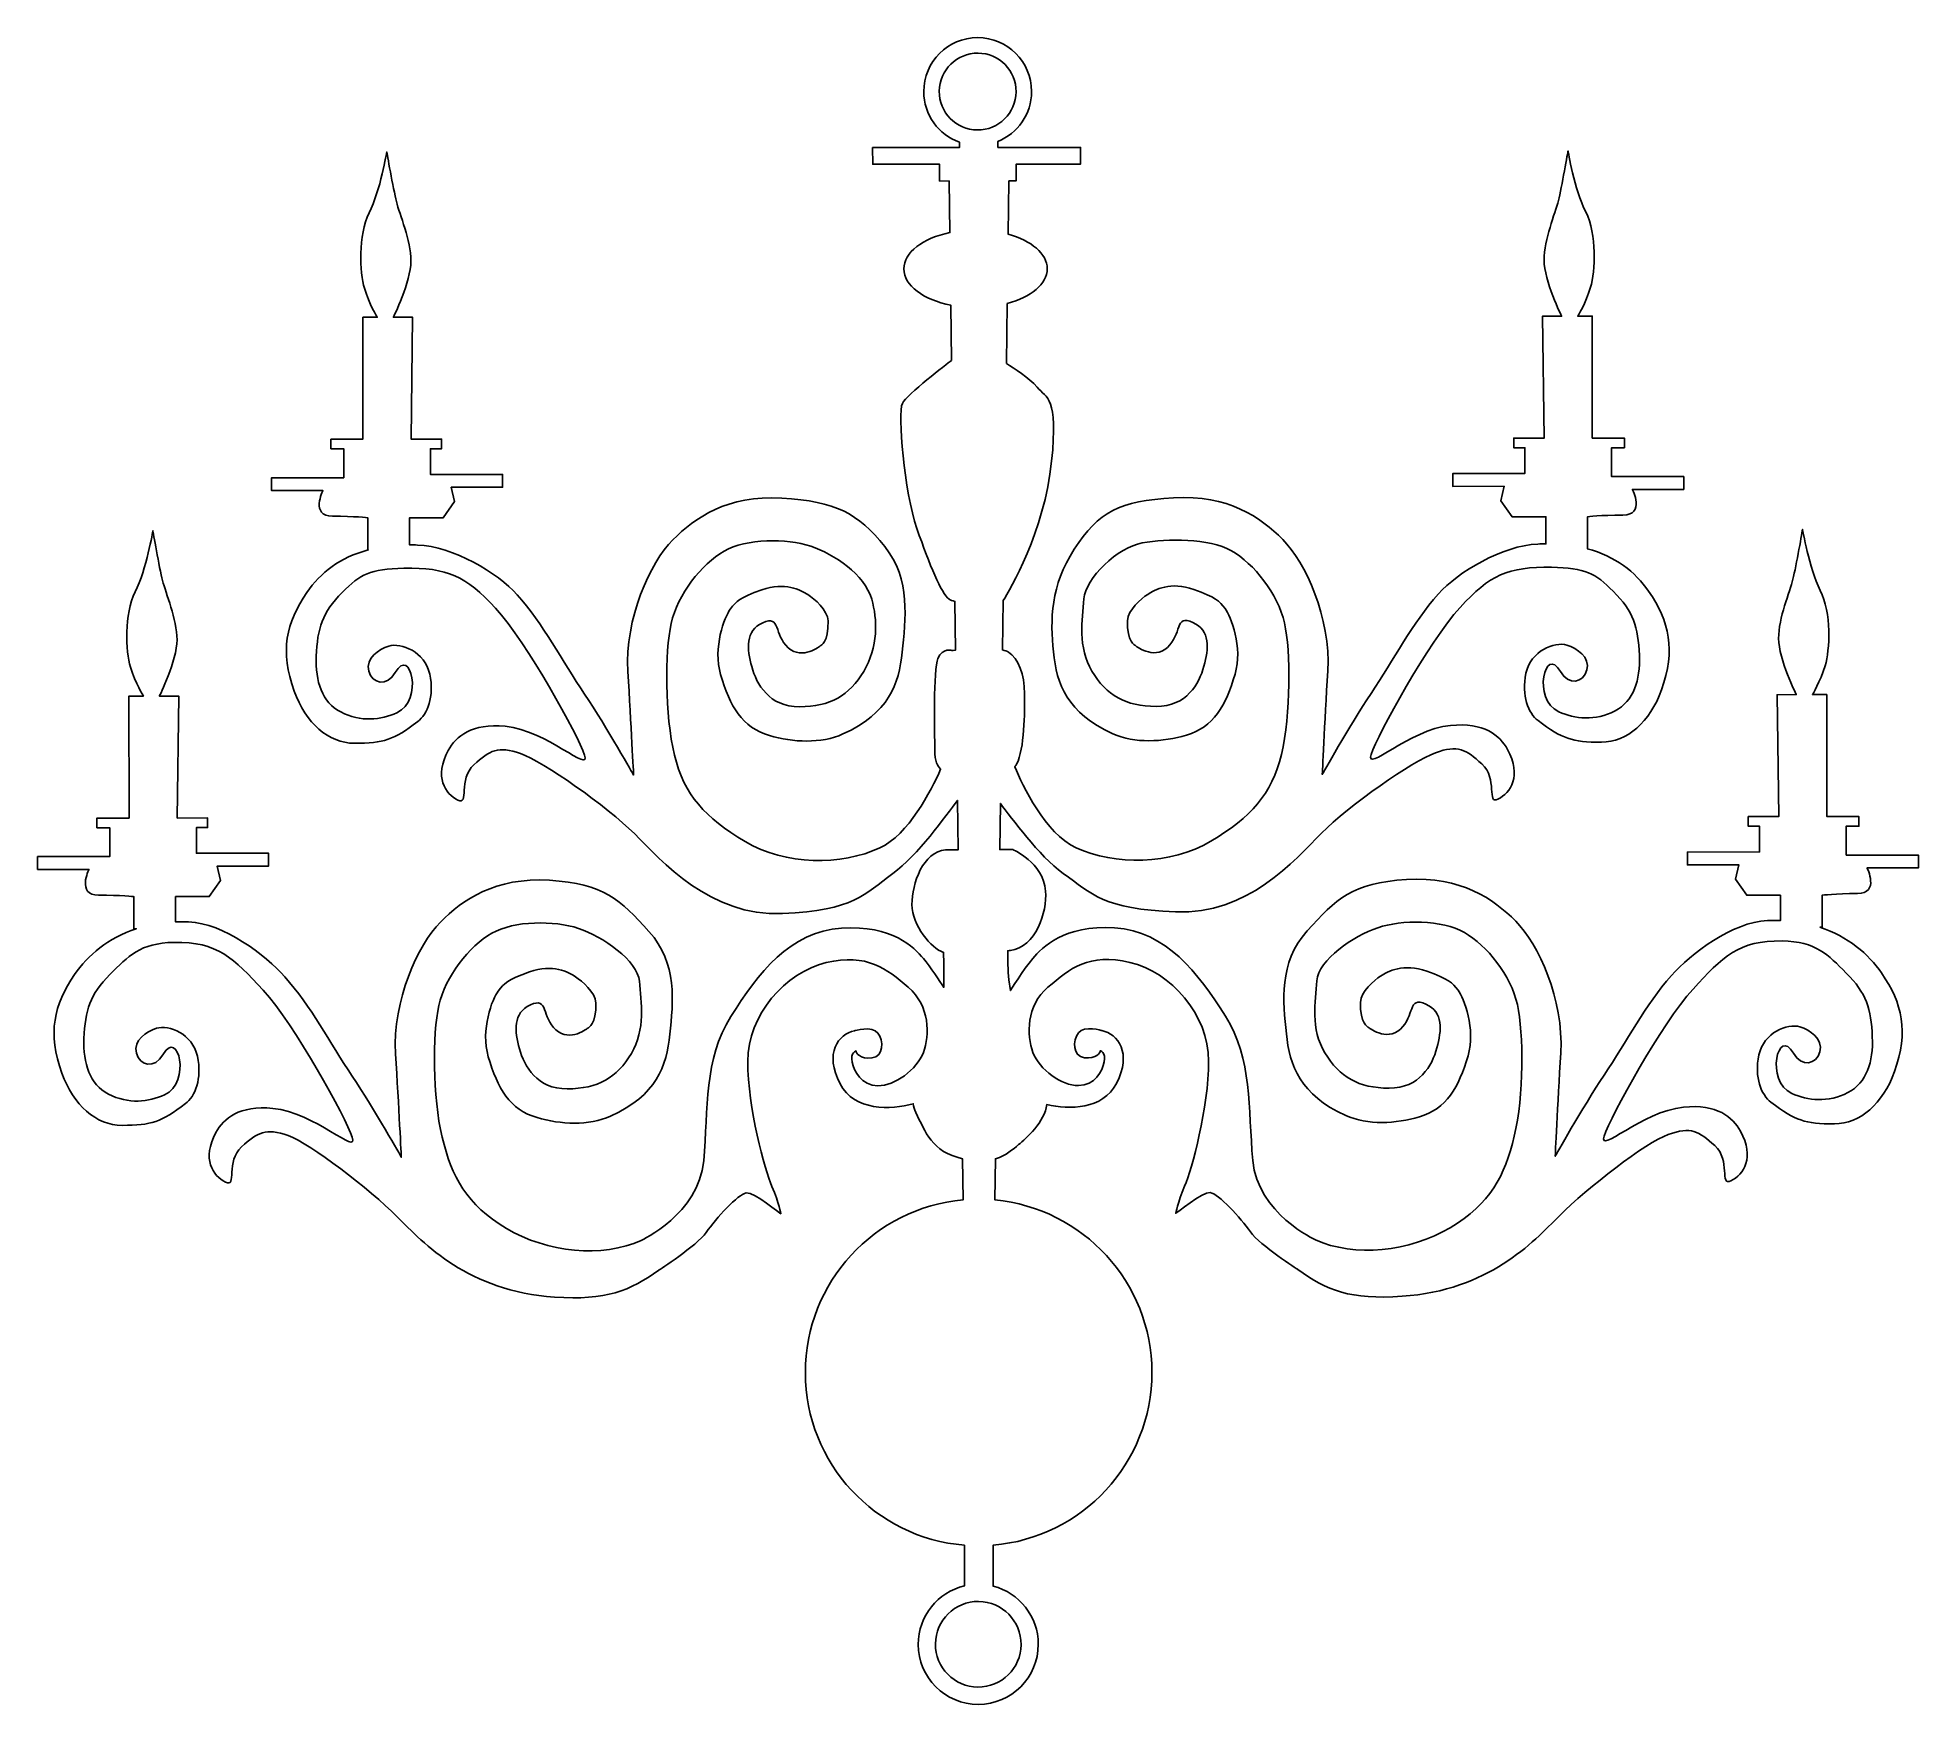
# Model space of a CAD drawing. Header units: centimetres. Extents: x -9.7 to 9.7, y -8.6 to 8.6.
import ezdxf

# ---------------------------------------------------------------- set-up
doc = ezdxf.new("R2010")
doc.units = ezdxf.units.CM
doc.header["$MEASUREMENT"] = 0
doc.layers.add('Camada 1', color=7, linetype='Continuous')

msp = doc.modelspace()

# ---------------------------------------------------------------- linework, layer by layer
at = {"layer": 'Camada 1'}
for points, knots in [([(8.69273, -0.58138), (8.69273, -0.58138), (8.7167, -0.58138), (8.7167, -0.58138), (8.7167, -0.58138), (8.7167, -0.58138), (8.71638, -0.25004), (8.71638, -0.25004), (8.71638, -0.25004), (8.71638, -0.25004), (8.84888, -0.23334), (9.08076, -0.23316), (9.08076, -0.23316), (9.31269, -0.23295), (9.17998, 0.03195), (9.17998, 0.03195), (9.17998, 0.03195), (9.17998, 0.03195), (9.71007, 0.03243), (9.71007, 0.03243), (9.71007, 0.03243), (9.71007, 0.03243), (9.70996, 0.16499), (9.70996, 0.16499), (9.70996, 0.16499), (9.70996, 0.16499), (8.96447, 0.16438), (8.96447, 0.16438), (8.96447, 0.16438), (8.96447, 0.16438), (8.96421, 0.46259), (8.96421, 0.46259), (8.96421, 0.46259), (8.96421, 0.46259), (9.09677, 0.46267), (9.09677, 0.46267), (9.09677, 0.46267), (9.09677, 0.46267), (9.09669, 0.56207), (9.09669, 0.56207), (9.09669, 0.56207), (9.09669, 0.56207), (8.76535, 0.56178), (8.76535, 0.56178), (8.76535, 0.56178), (8.76535, 0.56178), (8.76421, 1.82083), (8.76421, 1.82083), (8.76421, 1.82083), (8.76421, 1.82083), (8.61512, 1.82067), (8.61512, 1.82067), (8.61512, 1.82067), (8.61512, 1.82067), (8.69788, 1.95333), (8.74741, 2.11901), (8.74741, 2.11901), (8.79697, 2.28469), (8.81324, 2.66575), (8.69706, 2.8976), (8.69706, 2.8976), (8.58085, 3.12945), (8.51429, 3.52699), (8.51429, 3.52699), (8.51429, 3.52699), (8.51429, 3.52699), (8.44838, 3.14586), (8.41536, 3.0133), (8.41536, 3.0133), (8.38237, 2.88069), (8.26656, 2.61555), (8.26677, 2.40021), (8.26677, 2.40021), (8.26696, 2.18487), (8.44949, 1.82051), (8.44949, 1.82051), (8.44949, 1.82051), (8.44949, 1.82051), (8.25068, 1.82038), (8.25068, 1.82038), (8.25068, 1.82038), (8.25068, 1.82038), (8.26835, 0.56133), (8.26835, 0.56133), (8.26835, 0.56133), (8.26835, 0.56133), (7.9536, 0.56109), (7.9536, 0.56109), (7.9536, 0.56109), (7.9536, 0.56109), (7.95371, 0.46169), (7.95371, 0.46169), (7.95371, 0.46169), (7.95371, 0.46169), (8.06965, 0.46177), (8.06965, 0.46177), (8.06965, 0.46177), (8.06965, 0.46177), (8.06991, 0.19671), (8.06991, 0.19671), (8.06991, 0.19671), (8.06991, 0.19671), (7.32439, 0.19605), (7.32439, 0.19605), (7.32439, 0.19605), (7.32439, 0.19605), (7.3245, 0.06349), (7.3245, 0.06349), (7.3245, 0.06349), (7.3245, 0.06349), (7.85459, 0.06397), (7.85459, 0.06397), (7.85459, 0.06397), (7.85459, 0.06397), (7.8216, -0.08518), (7.8216, -0.08518), (7.8216, -0.08518), (7.8216, -0.08518), (7.9377, -0.25076), (7.9377, -0.25076), (7.9377, -0.25076), (7.9377, -0.25076), (8.28557, -0.25039), (8.28557, -0.25039), (8.28557, -0.25039), (8.28557, -0.25039), (8.28589, -0.51177), (8.28589, -0.51177), (8.28589, -0.51177), (8.24268, -0.51021), (8.19882, -0.50973), (8.15328, -0.51151), (8.15328, -0.51151), (7.78905, -0.52582), (7.35837, -0.85597), (7.15977, -1.07978), (7.15977, -1.07978), (6.89135, -1.3823), (6.69654, -1.75944), (6.46487, -2.10755), (6.46487, -2.10755), (6.23328, -2.45564), (5.96031, -2.94459), (5.96031, -2.94459), (5.96031, -2.94459), (5.96031, -2.94459), (5.98473, -2.4227), (6.01738, -1.87599), (6.01738, -1.87599), (6.05003, -1.32925), (5.78447, -0.74971), (5.55237, -0.51794), (5.55237, -0.51794), (5.3202, -0.28619), (4.98868, -0.05458), (4.42543, -0.08818), (4.42543, -0.08818), (3.86218, -0.12178), (3.69669, -0.2876), (3.39877, -0.6192), (3.39877, -0.6192), (3.10085, -0.95083), (3.15086, -1.34839), (3.18435, -1.67962), (3.18435, -1.67962), (3.21774, -2.0109), (3.325, -2.31131), (3.79802, -2.52398), (3.79802, -2.52398), (4.02302, -2.62518), (4.31502, -2.61018), (4.55759, -2.53864), (4.55759, -2.53864), (4.83911, -2.45553), (4.96359, -2.23612), (5.05993, -1.90843), (5.05993, -1.90843), (5.14126, -1.63199), (5.01865, -1.31042), (4.95656, -1.23083), (4.95656, -1.23083), (4.89441, -1.15124), (4.86531, -1.11693), (4.63329, -1.03438), (4.63329, -1.03438), (4.39453, -0.94934), (4.23075, -1.03573), (4.15757, -1.0846), (4.15757, -1.0846), (4.08968, -1.12998), (3.95384, -1.24335), (3.94942, -1.35662), (3.94942, -1.35662), (3.94072, -1.57752), (4.02917, -1.61266), (4.02917, -1.61266), (4.02917, -1.61266), (4.02917, -1.61266), (4.213, -1.76532), (4.36196, -1.63266), (4.36196, -1.63266), (4.51092, -1.50005), (4.43549, -1.28849), (4.62453, -1.37419), (4.62453, -1.37419), (4.80685, -1.45679), (4.78775, -1.64486), (4.73822, -1.82718), (4.73822, -1.82718), (4.68866, -2.00948), (4.55986, -2.24176), (4.24504, -2.24199), (4.24504, -2.24199), (3.93029, -2.24231), (3.73146, -2.1265), (3.5821, -1.87808), (3.5821, -1.87808), (3.43274, -1.62972), (3.48227, -1.34809), (3.49857, -1.13267), (3.49857, -1.13267), (3.51497, -0.91722), (3.87928, -0.66848), (4.12767, -0.58538), (4.12767, -0.58538), (4.37609, -0.50233), (4.79027, -0.50206), (5.02231, -0.63438), (5.02231, -0.63438), (5.25438, -0.76662), (5.50314, -1.08123), (5.56965, -1.37937), (5.56965, -1.37937), (5.63619, -1.67753), (5.63672, -2.32362), (5.53771, -2.73787), (5.53771, -2.73787), (5.4386, -3.15215), (5.2898, -3.43388), (4.87578, -3.6827), (4.87578, -3.6827), (4.46187, -3.93159), (3.88206, -3.99007), (3.48434, -3.80817), (3.48434, -3.80817), (3.48434, -3.80817), (2.88768, -3.53538), (2.83751, -2.98876), (2.83751, -2.98876), (2.78734, -2.44205), (2.83664, -1.94506), (2.55462, -1.49799), (2.55462, -1.49799), (2.27257, -1.05095), (1.94089, -0.62039), (1.41075, -0.58777), (1.41075, -0.58777), (0.8806, -0.55512), (0.66539, -0.78727), (0.56609, -0.90331), (0.56609, -0.90331), (0.46679, -1.01935), (0.33447, -1.23478), (0.33447, -1.23478), (0.33447, -1.23478), (0.33447, -1.23478), (0.31859, -1.12524), (0.31859, -1.12524), (0.31859, -1.12524), (0.30893, -1.02181), (0.30742, -0.91357), (0.30684, -0.82393), (0.30684, -0.82393), (0.31594, -0.82279), (0.3251, -0.82173), (0.33407, -0.82062), (0.33407, -0.82062), (0.59908, -0.78723), (0.71449, -0.42269), (0.69798, -0.20737), (0.69798, -0.20737), (0.67528, 0.09026), (0.35611, 0.22197), (0.35611, 0.22197), (0.35611, 0.22197), (0.35611, 0.22197), (0.22429, 0.22123), (0.22429, 0.22123), (0.22429, 0.22123), (0.22429, 0.22123), (0.2308, 0.69692), (0.2308, 0.69692), (0.2308, 0.69692), (0.34833, 0.5455), (0.62569, 0.15847), (0.88009, -0.02489), (0.88009, -0.02489), (1.17849, -0.24), (1.29424, -0.39084), (2.03979, -0.42333), (2.03979, -0.42333), (2.78531, -0.45577), (3.2656, 0.10965), (3.54696, 0.39151), (3.54696, 0.39151), (3.82832, 0.6734), (4.49062, 1.13785), (4.72253, 1.22087), (4.72253, 1.22087), (4.95433, 1.30392), (5.03725, 1.25426), (5.20301, 1.1053), (5.20301, 1.1053), (5.36882, 0.95634), (5.24963, 0.68115), (5.36898, 0.741), (5.36898, 0.741), (5.50146, 0.80736), (5.61729, 0.9814), (5.46791, 1.25461), (5.46791, 1.25461), (5.38851, 1.39997), (5.22587, 1.53621), (4.87961, 1.50263), (4.87961, 1.50263), (4.44892, 1.46083), (3.99373, 1.00484), (4.05982, 1.2037), (4.05982, 1.2037), (4.12591, 1.40261), (4.65161, 2.36758), (4.97742, 2.72212), (4.97742, 2.72212), (5.28301, 3.05462), (5.47433, 3.14307), (5.9219, 3.13535), (5.9219, 3.13535), (6.27446, 3.12934), (6.37053, 3.07648), (6.55994, 2.88744), (6.55994, 2.88744), (6.76719, 2.68059), (6.81688, 2.51784), (6.82902, 2.22799), (6.82902, 2.22799), (6.83974, 1.9696), (6.77039, 1.75367), (6.57756, 1.65318), (6.57756, 1.65318), (6.37058, 1.54534), (6.16346, 1.57005), (5.99773, 1.64445), (5.99773, 1.64445), (5.71717, 1.77039), (5.85634, 2.34165), (6.01392, 2.0586), (6.01392, 2.0586), (6.09692, 1.90961), (6.25427, 1.94284), (6.28726, 2.0754), (6.28726, 2.0754), (6.32028, 2.20796), (6.18767, 2.29895), (6.07996, 2.33199), (6.07996, 2.33199), (5.9533, 2.37088), (5.70727, 2.27376), (5.65776, 2.04177), (5.65776, 2.04177), (5.60826, 1.80976), (5.683, 1.62756), (5.78246, 1.55311), (5.78246, 1.55311), (6.03585, 1.36338), (6.13049, 1.32975), (6.43704, 1.33004), (6.43704, 1.33004), (6.70414, 1.33023), (6.93919, 1.53864), (7.05781, 1.86902), (7.05781, 1.86902), (7.20651, 2.28328), (7.14002, 2.57316), (6.92438, 2.88772), (6.92438, 2.88772), (6.78502, 3.09108), (6.58235, 3.24941), (6.29097, 3.32619), (6.29097, 3.32619), (6.29097, 3.32619), (6.29454, 3.3262), (6.29454, 3.3262), (6.29454, 3.3262), (6.29454, 3.3262), (6.29425, 3.65754), (6.29425, 3.65754), (6.29425, 3.65754), (6.29425, 3.65754), (6.42675, 3.67418), (6.65869, 3.67445), (6.65869, 3.67445), (6.8906, 3.67464), (6.75783, 3.93956), (6.75783, 3.93956), (6.75783, 3.93956), (6.75783, 3.93956), (7.28798, 3.94004), (7.28798, 3.94004), (7.28798, 3.94004), (7.28798, 3.94004), (7.2879, 4.0726), (7.2879, 4.0726), (7.2879, 4.0726), (7.2879, 4.0726), (6.54238, 4.07196), (6.54238, 4.07196), (6.54238, 4.07196), (6.54238, 4.07196), (6.54209, 4.37017), (6.54209, 4.37017), (6.54209, 4.37017), (6.54209, 4.37017), (6.67459, 4.37028), (6.67459, 4.37028), (6.67459, 4.37028), (6.67459, 4.37028), (6.67454, 4.46968), (6.67454, 4.46968), (6.67454, 4.46968), (6.67454, 4.46968), (6.3432, 4.46939), (6.3432, 4.46939), (6.3432, 4.46939), (6.3432, 4.46939), (6.34214, 5.72844), (6.34214, 5.72844), (6.34214, 5.72844), (6.34214, 5.72844), (6.19302, 5.72831), (6.19302, 5.72831), (6.19302, 5.72831), (6.19302, 5.72831), (6.27573, 5.86097), (6.32534, 6.02665), (6.32534, 6.02665), (6.37484, 6.19236), (6.39109, 6.57341), (6.27496, 6.80527), (6.27496, 6.80527), (6.15875, 7.03712), (6.09219, 7.43466), (6.09219, 7.43466), (6.09219, 7.43466), (6.09219, 7.43466), (6.02623, 7.05353), (5.99324, 6.92097), (5.99324, 6.92097), (5.96019, 6.78836), (5.84446, 6.52322), (5.84468, 6.30788), (5.84468, 6.30788), (5.84487, 6.09254), (6.02735, 5.72818), (6.02735, 5.72818), (6.02735, 5.72818), (6.02735, 5.72818), (5.82854, 5.72805), (5.82854, 5.72805), (5.82854, 5.72805), (5.82854, 5.72805), (5.84621, 4.469), (5.84621, 4.469), (5.84621, 4.469), (5.84621, 4.469), (5.53146, 4.46876), (5.53146, 4.46876), (5.53146, 4.46876), (5.53146, 4.46876), (5.53149, 4.36936), (5.53149, 4.36936), (5.53149, 4.36936), (5.53149, 4.36936), (5.64751, 4.36944), (5.64751, 4.36944), (5.64751, 4.36944), (5.64751, 4.36944), (5.64775, 4.10438), (5.64775, 4.10438), (5.64775, 4.10438), (5.64775, 4.10438), (4.90226, 4.10372), (4.90226, 4.10372), (4.90226, 4.10372), (4.90226, 4.10372), (4.90239, 3.97116), (4.90239, 3.97116), (4.90239, 3.97116), (4.90239, 3.97116), (5.43248, 3.97164), (5.43248, 3.97164), (5.43248, 3.97164), (5.43248, 3.97164), (5.39949, 3.82249), (5.39949, 3.82249), (5.39949, 3.82249), (5.39949, 3.82249), (5.51559, 3.65694), (5.51559, 3.65694), (5.51559, 3.65694), (5.51559, 3.65694), (5.86349, 3.65723), (5.86349, 3.65723), (5.86349, 3.65723), (5.86349, 3.65723), (5.86373, 3.3768), (5.86373, 3.3768), (5.86373, 3.3768), (5.8365, 3.37677), (5.80923, 3.37667), (5.78089, 3.37556), (5.78089, 3.37556), (5.41666, 3.36119), (4.95277, 3.08494), (4.75417, 2.86113), (4.75417, 2.86113), (4.48575, 2.55861), (4.29094, 2.18144), (4.05932, 1.83336), (4.05932, 1.83336), (3.82768, 1.48527), (3.55476, 0.99632), (3.55476, 0.99632), (3.55476, 0.99632), (3.55476, 0.99632), (3.57913, 1.51821), (3.61183, 2.06492), (3.61183, 2.06492), (3.64443, 2.61168), (3.37886, 3.19122), (3.14677, 3.42297), (3.14677, 3.42297), (2.91465, 3.65472), (2.58308, 3.88633), (2.01988, 3.85276), (2.01988, 3.85276), (1.45663, 3.81916), (1.24867, 3.71015), (0.99316, 3.32174), (0.99316, 3.32174), (0.74816, 2.94929), (0.7453, 2.59255), (0.77874, 2.26129), (0.77874, 2.26129), (0.81213, 1.93001), (0.91945, 1.6296), (1.39241, 1.41693), (1.39241, 1.41693), (1.61741, 1.31573), (1.90946, 1.33073), (2.15198, 1.40227), (2.15198, 1.40227), (2.4335, 1.48538), (2.55798, 1.70485), (2.65437, 2.03248), (2.65437, 2.03248), (2.73565, 2.30894), (2.61304, 2.63054), (2.55094, 2.71008), (2.55094, 2.71008), (2.48879, 2.78967), (2.45969, 2.82398), (2.22767, 2.90659), (2.22767, 2.90659), (1.98891, 2.99157), (1.82513, 2.90524), (1.75195, 2.85632), (1.75195, 2.85632), (1.68411, 2.81094), (1.54825, 2.6976), (1.54386, 2.58433), (1.54386, 2.58433), (1.53516, 2.36338), (1.62355, 2.32827), (1.62355, 2.32827), (1.62355, 2.32827), (1.62355, 2.32827), (1.80738, 2.17561), (1.9564, 2.30827), (1.9564, 2.30827), (2.10536, 2.44091), (2.02987, 2.65241), (2.21897, 2.56677), (2.21897, 2.56677), (2.40129, 2.48411), (2.38217, 2.29605), (2.33266, 2.11378), (2.33266, 2.11378), (2.28305, 1.93148), (2.15425, 1.69915), (1.83942, 1.69891), (1.83942, 1.69891), (1.5247, 1.69862), (1.32584, 1.81448), (1.17653, 2.06282), (1.17653, 2.06282), (1.02717, 2.31118), (1.07665, 2.59283), (1.093, 2.80828), (1.093, 2.80828), (1.10935, 3.02368), (1.44619, 3.34414), (1.69596, 3.38711), (1.69596, 3.38711), (1.95417, 3.43151), (2.38464, 3.43884), (2.61671, 3.3066), (2.61671, 3.3066), (2.84878, 3.17431), (3.09754, 2.85969), (3.16405, 2.56153), (3.16405, 2.56153), (3.23059, 2.26342), (3.23112, 1.61731), (3.13211, 1.20303), (3.13211, 1.20303), (3.03305, 0.78875), (2.81789, 0.55663), (2.40395, 0.30781), (2.40395, 0.30781), (1.98998, 0.05892), (1.41017, 0.05844), (1.0124, 0.24034), (1.0124, 0.24034), (0.69305, 0.38639), (0.45958, 0.88439), (0.37994, 1.07521), (0.37994, 1.07521), (0.38761, 1.08336), (0.39407, 1.09198), (0.39873, 1.10127), (0.39873, 1.10127), (0.48144, 1.26706), (0.48109, 1.63152), (0.48094, 1.8303), (0.48094, 1.8303), (0.48075, 2.02911), (0.41434, 2.19471), (0.31486, 2.26091), (0.31486, 2.26091), (0.301, 2.2702), (0.27904, 2.27692), (0.25255, 2.28213), (0.25255, 2.28213), (0.25255, 2.28213), (0.25961, 2.79217), (0.25961, 2.79217), (0.25961, 2.79217), (0.32819, 2.90099), (0.68628, 3.4993), (0.76049, 4.23269), (0.76049, 4.23269), (0.82796, 4.89936), (0.71027, 4.8787), (0.61076, 4.99458), (0.61076, 4.99458), (0.52567, 5.09364), (0.36827, 5.19251), (0.29323, 5.23985), (0.29323, 5.23985), (0.29323, 5.23985), (0.30167, 5.85829), (0.30167, 5.85829), (0.30167, 5.85829), (0.5463, 5.92391), (0.71479, 6.06019), (0.71471, 6.21794), (0.71471, 6.21794), (0.71455, 6.37354), (0.55062, 6.50798), (0.31156, 6.57428), (0.31156, 6.57428), (0.31156, 6.57428), (0.3191, 7.12448), (0.3191, 7.12448), (0.3191, 7.12448), (0.3191, 7.12448), (0.3931, 7.12451), (0.3931, 7.12451), (0.3931, 7.12451), (0.3931, 7.12451), (0.39297, 7.29726), (0.39297, 7.29726), (0.39297, 7.29726), (0.39297, 7.29726), (1.05922, 7.29784), (1.05922, 7.29784), (1.05922, 7.29784), (1.05922, 7.29784), (1.05911, 7.47059), (1.05911, 7.47059), (1.05911, 7.47059), (1.05911, 7.47059), (0.20498, 7.46985), (0.20498, 7.46985), (0.20498, 7.46985), (0.20498, 7.46985), (0.20498, 7.53174), (0.20498, 7.53174), (0.20498, 7.53174), (0.40924, 7.61426), (0.55344, 7.81416), (0.55322, 8.04802), (0.55322, 8.04802), (0.55301, 8.35529), (0.30364, 8.60416), (-0.00373, 8.60392), (-0.00373, 8.60392), (-0.3111, 8.60368), (-0.5601, 8.35431), (-0.5598, 8.04695), (-0.5598, 8.04695), (-0.55961, 7.80631), (-0.40645, 7.60211), (-0.19258, 7.52466), (-0.19258, 7.52466), (-0.19258, 7.52466), (-0.19258, 7.46944), (-0.19258, 7.46944), (-0.19258, 7.46944), (-0.19258, 7.46944), (-1.08772, 7.46867), (-1.08772, 7.46867), (-1.08772, 7.46867), (-1.08772, 7.46867), (-1.08759, 7.29592), (-1.08759, 7.29592), (-1.08759, 7.29592), (-1.08759, 7.29592), (-0.39666, 7.2965), (-0.39666, 7.2965), (-0.39666, 7.2965), (-0.39666, 7.2965), (-0.39653, 7.12378), (-0.39653, 7.12378), (-0.39653, 7.12378), (-0.39653, 7.12378), (-0.29787, 7.12386), (-0.29787, 7.12386), (-0.29787, 7.12386), (-0.29787, 7.12386), (-0.29059, 6.5912), (-0.29059, 6.5912), (-0.29059, 6.5912), (-0.56851, 6.5332), (-0.76605, 6.3875), (-0.76589, 6.21655), (-0.76589, 6.21655), (-0.76576, 6.04378), (-0.56335, 5.89709), (-0.28035, 5.841), (-0.28035, 5.841), (-0.28035, 5.841), (-0.2726, 5.27162), (-0.2726, 5.27162), (-0.2726, 5.27162), (-0.32187, 5.23445), (-0.73411, 4.92115), (-0.78081, 4.82768), (-0.78081, 4.82768), (-0.83042, 4.72822), (-0.76345, 3.91653), (-0.63055, 3.53564), (-0.63055, 3.53564), (-0.4977, 3.15469), (-0.38147, 2.87318), (-0.29863, 2.80703), (-0.29863, 2.80703), (-0.28635, 2.79721), (-0.265, 2.78981), (-0.2387, 2.78393), (-0.2387, 2.78393), (-0.2387, 2.78393), (-0.23179, 2.28003), (-0.23179, 2.28003), (-0.23179, 2.28003), (-0.25219, 2.27818), (-0.265, 2.27688), (-0.265, 2.27688), (-0.265, 2.27688), (-0.265, 2.27688), (-0.36446, 2.30993), (-0.41404, 2.19393), (-0.41404, 2.19393), (-0.46365, 2.07794), (-0.4465, 1.4318), (-0.44643, 1.24961), (-0.44643, 1.24961), (-0.44632, 1.1319), (-0.41857, 1.08343), (-0.38558, 1.05043), (-0.38558, 1.05043), (-0.48721, 0.82358), (-0.71951, 0.37331), (-1.01275, 0.23858), (-1.01275, 0.23858), (-1.41023, 0.05599), (-1.99004, 0.05551), (-2.40443, 0.30361), (-2.40443, 0.30361), (-2.81882, 0.55176), (-3.03438, 0.78348), (-3.1341, 1.19758), (-3.1341, 1.19758), (-3.2339, 1.61168), (-3.23448, 2.25779), (-3.16847, 2.55608), (-3.16847, 2.55608), (-3.10246, 2.85432), (-2.85428, 3.16933), (-2.6224, 3.30202), (-2.6224, 3.30202), (-2.39055, 3.43471), (-1.97639, 3.43516), (-1.72784, 3.3525), (-1.72784, 3.3525), (-1.47924, 3.2699), (-1.17425, 3.06405), (-1.09779, 2.80635), (-1.09779, 2.80635), (-1.03641, 2.59923), (-1.03109, 2.30944), (-1.17997, 2.06081), (-1.17997, 2.06081), (-1.32888, 1.81215), (-1.52758, 1.696), (-1.84233, 1.69574), (-1.84233, 1.69574), (-2.15708, 1.6955), (-2.28638, 1.92754), (-2.33617, 2.10973), (-2.33617, 2.10973), (-2.38607, 2.29198), (-2.40549, 2.47996), (-2.22327, 2.56288), (-2.22327, 2.56288), (-2.03436, 2.64892), (-2.1095, 2.43723), (-1.9603, 2.30488), (-1.9603, 2.30488), (-1.81105, 2.17254), (-1.62748, 2.32546), (-1.62748, 2.32546), (-1.62748, 2.32546), (-1.62748, 2.32546), (-1.53916, 2.36078), (-1.54824, 2.58163), (-1.54824, 2.58163), (-1.55284, 2.69492), (-1.68889, 2.80806), (-1.75684, 2.85333), (-1.75684, 2.85333), (-1.8301, 2.90207), (-1.99409, 2.98821), (-2.23264, 2.90273), (-2.23264, 2.90273), (-2.46449, 2.81973), (-2.49357, 2.78541), (-2.55554, 2.70575), (-2.55554, 2.70575), (-2.61756, 2.626), (-2.73958, 2.30422), (-2.6578, 2.02794), (-2.6578, 2.02794), (-2.56086, 1.70039), (-2.43605, 1.48118), (-2.15435, 1.39858), (-2.15435, 1.39858), (-1.91167, 1.32743), (-1.6196, 1.31293), (-1.39478, 1.41451), (-1.39478, 1.41451), (-0.92221, 1.62806), (-0.81547, 1.92865), (-0.78256, 2.25993), (-0.78256, 2.25993), (-0.7497, 2.59127), (-0.68966, 3.01436), (-0.96301, 3.34983), (-0.96301, 3.34983), (-1.24461, 3.6954), (-1.46315, 3.81666), (-2.0264, 3.84926), (-2.0264, 3.84926), (-2.5897, 3.88188), (-2.92085, 3.64968), (-3.1526, 3.41754), (-3.1526, 3.41754), (-3.3843, 3.18539), (-3.64891, 2.60535), (-3.61522, 2.05872), (-3.61522, 2.05872), (-3.58162, 1.51201), (-3.5563, 0.99023), (-3.5563, 0.99023), (-3.5563, 0.99023), (-3.5563, 0.99023), (-3.83014, 1.47868), (-4.06232, 1.82639), (-4.06232, 1.82639), (-4.2946, 2.17411), (-4.49007, 2.55087), (-4.75899, 2.85289), (-4.75899, 2.85289), (-4.95798, 3.07638), (-5.42238, 3.35181), (-5.78658, 3.36557), (-5.78658, 3.36557), (-5.81492, 3.36663), (-5.84222, 3.36673), (-5.86942, 3.36673), (-5.86942, 3.36673), (-5.86942, 3.36673), (-5.86966, 3.64716), (-5.86966, 3.64716), (-5.86966, 3.64716), (-5.86966, 3.64716), (-5.52176, 3.64745), (-5.52176, 3.64745), (-5.52176, 3.64745), (-5.52176, 3.64745), (-5.40595, 3.81319), (-5.40595, 3.81319), (-5.40595, 3.81319), (-5.40595, 3.81319), (-5.43921, 3.96223), (-5.43921, 3.96223), (-5.43921, 3.96223), (-5.43921, 3.96223), (-4.90906, 3.96273), (-4.90906, 3.96273), (-4.90906, 3.96273), (-4.90906, 3.96273), (-4.90919, 4.09529), (-4.90919, 4.09529), (-4.90919, 4.09529), (-4.90919, 4.09529), (-5.65468, 4.0946), (-5.65468, 4.0946), (-5.65468, 4.0946), (-5.65468, 4.0946), (-5.65492, 4.35966), (-5.65492, 4.35966), (-5.65492, 4.35966), (-5.65492, 4.35966), (-5.53893, 4.35977), (-5.53893, 4.35977), (-5.53893, 4.35977), (-5.53893, 4.35977), (-5.53901, 4.45917), (-5.53901, 4.45917), (-5.53901, 4.45917), (-5.53901, 4.45917), (-5.85381, 4.45893), (-5.85381, 4.45893), (-5.85381, 4.45893), (-5.85381, 4.45893), (-5.83828, 5.71798), (-5.83828, 5.71798), (-5.83828, 5.71798), (-5.83828, 5.71798), (-6.03709, 5.71785), (-6.03709, 5.71785), (-6.03709, 5.71785), (-6.03709, 5.71785), (-5.85519, 6.0825), (-5.85537, 6.29784), (-5.85537, 6.29784), (-5.85555, 6.51318), (-5.97176, 6.77814), (-6.00502, 6.91064), (-6.00502, 6.91064), (-6.03825, 7.0432), (-6.10485, 7.42414), (-6.10485, 7.42414), (-6.10485, 7.42414), (-6.10485, 7.42414), (-6.17076, 7.0265), (-6.28657, 6.79446), (-6.28657, 6.79446), (-6.40233, 6.56242), (-6.38539, 6.18137), (-6.3356, 6.01576), (-6.3356, 6.01576), (-6.2857, 5.85016), (-6.20281, 5.71771), (-6.20281, 5.71771), (-6.20281, 5.71771), (-6.20281, 5.71771), (-6.3519, 5.71755), (-6.3519, 5.71755), (-6.3519, 5.71755), (-6.3519, 5.71755), (-6.35082, 4.4585), (-6.35082, 4.4585), (-6.35082, 4.4585), (-6.35082, 4.4585), (-6.6821, 4.45821), (-6.6821, 4.45821), (-6.6821, 4.45821), (-6.6821, 4.45821), (-6.68202, 4.35881), (-6.68202, 4.35881), (-6.68202, 4.35881), (-6.68202, 4.35881), (-6.54952, 4.35889), (-6.54952, 4.35889), (-6.54952, 4.35889), (-6.54952, 4.35889), (-6.54923, 4.06068), (-6.54923, 4.06068), (-6.54923, 4.06068), (-6.54923, 4.06068), (-7.29472, 4.06004), (-7.29472, 4.06004), (-7.29472, 4.06004), (-7.29472, 4.06004), (-7.29464, 3.92748), (-7.29464, 3.92748), (-7.29464, 3.92748), (-7.29464, 3.92748), (-6.76449, 3.92798), (-6.76449, 3.92798), (-6.76449, 3.92798), (-6.76449, 3.92798), (-6.89676, 3.66279), (-6.66485, 3.66297), (-6.66485, 3.66297), (-6.43294, 3.66315), (-6.30041, 3.64675), (-6.30041, 3.64675), (-6.30041, 3.64675), (-6.30041, 3.64675), (-6.30012, 3.31541), (-6.30012, 3.31541), (-6.30012, 3.31541), (-6.30012, 3.31541), (-6.29655, 3.31545), (-6.29655, 3.31545), (-6.29655, 3.31545), (-6.58786, 3.23819), (-6.79026, 3.07947), (-6.92925, 2.87592), (-6.92925, 2.87592), (-7.1443, 2.56099), (-7.21037, 2.27098), (-7.06088, 1.85693), (-7.06088, 1.85693), (-6.94169, 1.52676), (-6.70629, 1.31882), (-6.43914, 1.31901), (-6.43914, 1.31901), (-6.13267, 1.3193), (-6.03803, 1.35314), (-5.78498, 1.54324), (-5.78498, 1.54324), (-5.68568, 1.61788), (-5.61123, 1.80018), (-5.66113, 2.03208), (-5.66113, 2.03208), (-5.71106, 2.26399), (-5.95723, 2.36069), (-6.08388, 2.32164), (-6.08388, 2.32164), (-6.19151, 2.28838), (-6.32394, 2.1971), (-6.29073, 2.06465), (-6.29073, 2.06465), (-6.2575, 1.9322), (-6.10007, 1.89915), (-6.01739, 2.04835), (-6.01739, 2.04835), (-5.86023, 2.33169), (-5.72016, 1.76064), (-6.0004, 1.6342), (-6.0004, 1.6342), (-6.16606, 1.55951), (-6.37309, 1.5345), (-6.58029, 1.64195), (-6.58029, 1.64195), (-6.77325, 1.74204), (-6.84299, 1.95786), (-6.83268, 2.21628), (-6.83268, 2.21628), (-6.82112, 2.50621), (-6.77167, 2.66896), (-6.56476, 2.8762), (-6.56476, 2.8762), (-6.37569, 3.06562), (-6.27972, 3.11858), (-5.92717, 3.12523), (-5.92717, 3.12523), (-5.47963, 3.13367), (-5.2882, 3.04564), (-4.982, 2.71359), (-4.982, 2.71359), (-4.65556, 2.35963), (-4.12822, 1.39554), (-4.06183, 1.19681), (-4.06183, 1.19681), (-3.99534, 0.99805), (-4.45132, 1.45327), (-4.88206, 1.49428), (-4.88206, 1.49428), (-5.2284, 1.5273), (-5.3908, 1.39075), (-5.46996, 1.24528), (-5.46996, 1.24528), (-5.61881, 0.97178), (-5.50272, 0.79795), (-5.37013, 0.73178), (-5.37013, 0.73178), (-5.25062, 0.67222), (-5.37032, 0.94712), (-5.20482, 1.09638), (-5.20482, 1.09638), (-5.03922, 1.24563), (-4.9564, 1.29548), (-4.72442, 1.21282), (-4.72442, 1.21282), (-4.49241, 1.13016), (-3.82933, 0.66691), (-3.5475, 0.38549), (-3.5475, 0.38549), (-3.26567, 0.10407), (-2.76449, -0.47359), (-2.01908, -0.4398), (-2.01908, -0.4398), (-1.27359, -0.40607), (-1.17792, -0.24194), (-0.87992, -0.02636), (-0.87992, -0.02636), (-0.62555, 0.15774), (-0.33234, 0.57038), (-0.21058, 0.72873), (-0.21058, 0.72873), (-0.21058, 0.72873), (-0.20365, 0.21896), (-0.20365, 0.21896), (-0.20365, 0.21896), (-0.20365, 0.21896), (-0.33483, 0.21825), (-0.33483, 0.21825), (-0.33483, 0.21825), (-0.56674, 0.2015), (-0.68244, -0.12994), (-0.68223, -0.34529), (-0.68223, -0.34529), (-0.68204, -0.56066), (-0.47765, -0.80469), (-0.36166, -0.83768), (-0.36166, -0.83768), (-0.3601, -0.83813), (-0.35817, -0.83845), (-0.35658, -0.8389), (-0.35658, -0.8389), (-0.35211, -0.93897), (-0.34891, -1.06644), (-0.35327, -1.2017), (-0.35327, -1.2017), (-0.39462, -1.13672), (-0.48903, -0.99196), (-0.56438, -0.90418), (-0.56438, -0.90418), (-0.66389, -0.78835), (-0.87947, -0.55657), (-1.40956, -0.59012), (-1.40956, -0.59012), (-1.93965, -0.62372), (-2.27057, -1.05475), (-2.55187, -1.5023), (-2.55187, -1.5023), (-2.83312, -1.94984), (-2.78298, -2.44684), (-2.8322, -2.99354), (-2.8322, -2.99354), (-2.88141, -3.54028), (-3.47757, -3.81412), (-3.47757, -3.81412), (-3.47757, -3.81412), (-3.87503, -3.99671), (-4.45491, -3.93922), (-4.8693, -3.69109), (-4.8693, -3.69109), (-5.28369, -3.44294), (-5.43299, -3.16153), (-5.53277, -2.74743), (-5.53277, -2.74743), (-5.63252, -2.3333), (-5.6331, -1.68719), (-5.56709, -1.38893), (-5.56709, -1.38893), (-5.50102, -1.09069), (-5.25282, -0.77568), (-5.02102, -0.64296), (-5.02102, -0.64296), (-4.78922, -0.51024), (-4.37501, -0.50987), (-4.12646, -0.59248), (-4.12646, -0.59248), (-3.87791, -0.67514), (-3.51318, -0.92332), (-3.49643, -1.13866), (-3.49643, -1.13866), (-3.47973, -1.35408), (-3.42973, -1.6356), (-3.57864, -1.88426), (-3.57864, -1.88426), (-3.72755, -2.13286), (-3.9262, -2.24907), (-4.24095, -2.24936), (-4.24095, -2.24936), (-4.55575, -2.2496), (-4.68495, -2.01751), (-4.73485, -1.83531), (-4.73485, -1.83531), (-4.7847, -1.65312), (-4.80412, -1.46513), (-4.62195, -1.38213), (-4.62195, -1.38213), (-4.43304, -1.29614), (-4.50813, -1.50781), (-4.35893, -1.6402), (-4.35893, -1.6402), (-4.20968, -1.77254), (-4.02614, -1.61962), (-4.02614, -1.61962), (-4.02614, -1.61962), (-4.02614, -1.61962), (-3.9378, -1.5843), (-3.94682, -1.3634), (-3.94682, -1.3634), (-3.95148, -1.25013), (-4.08753, -1.13702), (-4.15552, -1.09175), (-4.15552, -1.09175), (-4.22873, -1.04296), (-4.39267, -0.95687), (-4.63127, -1.0423), (-4.63127, -1.0423), (-4.86318, -1.12535), (-4.8922, -1.15967), (-4.95422, -1.23934), (-4.95422, -1.23934), (-5.01616, -1.31903), (-5.13826, -1.64082), (-5.05643, -1.91712), (-5.05643, -1.91712), (-4.95949, -2.24465), (-4.83463, -2.46388), (-4.55293, -2.54648), (-4.55293, -2.54648), (-4.31036, -2.6176), (-4.01826, -2.63213), (-3.79344, -2.53053), (-3.79344, -2.53053), (-3.32081, -2.31698), (-3.21403, -2.01639), (-3.18122, -1.68511), (-3.18122, -1.68511), (-3.14831, -1.35377), (-3.09901, -0.9561), (-3.39749, -0.62508), (-3.39749, -0.62508), (-3.69599, -0.29395), (-3.86178, -0.12843), (-4.42508, -0.09581), (-4.42508, -0.09581), (-4.98838, -0.06319), (-5.31948, -0.29539), (-5.5512, -0.5275), (-5.5512, -0.5275), (-5.78295, -0.75965), (-6.04751, -1.33969), (-6.01393, -1.88632), (-6.01393, -1.88632), (-5.98033, -2.43298), (-5.95501, -2.95484), (-5.95501, -2.95484), (-5.95501, -2.95484), (-5.95501, -2.95484), (-6.2288, -2.46637), (-6.46103, -2.11865), (-6.46103, -2.11865), (-6.6932, -1.77093), (-6.88873, -1.39417), (-7.1577, -1.09209), (-7.1577, -1.09209), (-7.35669, -0.86865), (-7.78799, -0.53927), (-8.15219, -0.52554), (-8.15219, -0.52554), (-8.19772, -0.52385), (-8.24159, -0.52443), (-8.28469, -0.52604), (-8.28469, -0.52604), (-8.28469, -0.52604), (-8.28498, -0.26471), (-8.28498, -0.26471), (-8.28498, -0.26471), (-8.28498, -0.26471), (-7.93708, -0.26437), (-7.93708, -0.26437), (-7.93708, -0.26437), (-7.93708, -0.26437), (-7.82127, -0.09861), (-7.82127, -0.09861), (-7.82127, -0.09861), (-7.82127, -0.09861), (-7.85448, 0.05043), (-7.85448, 0.05043), (-7.85448, 0.05043), (-7.85448, 0.05043), (-7.32436, 0.05093), (-7.32436, 0.05093), (-7.32436, 0.05093), (-7.32436, 0.05093), (-7.32447, 0.18349), (-7.32447, 0.18349), (-7.32447, 0.18349), (-7.32447, 0.18349), (-8.06996, 0.1828), (-8.06996, 0.1828), (-8.06996, 0.1828), (-8.06996, 0.1828), (-8.0702, 0.44786), (-8.0702, 0.44786), (-8.0702, 0.44786), (-8.0702, 0.44786), (-7.95426, 0.44797), (-7.95426, 0.44797), (-7.95426, 0.44797), (-7.95426, 0.44797), (-7.95434, 0.54737), (-7.95434, 0.54737), (-7.95434, 0.54737), (-7.95434, 0.54737), (-8.26909, 0.54713), (-8.26909, 0.54713), (-8.26909, 0.54713), (-8.26909, 0.54713), (-8.25361, 1.80618), (-8.25361, 1.80618), (-8.25361, 1.80618), (-8.25361, 1.80618), (-8.45242, 1.80605), (-8.45242, 1.80605), (-8.45242, 1.80605), (-8.45242, 1.80605), (-8.27052, 2.1707), (-8.2707, 2.38604), (-8.2707, 2.38604), (-8.27088, 2.60138), (-8.38709, 2.86634), (-8.4203, 2.99884), (-8.4203, 2.99884), (-8.45358, 3.1314), (-8.52018, 3.51234), (-8.52018, 3.51234), (-8.52018, 3.51234), (-8.52018, 3.51234), (-8.58609, 3.1147), (-8.70184, 2.88266), (-8.70184, 2.88266), (-8.8176, 2.65062), (-8.80071, 2.26957), (-8.75087, 2.10396), (-8.75087, 2.10396), (-8.70102, 1.93836), (-8.61813, 1.80591), (-8.61813, 1.80591), (-8.61813, 1.80591), (-8.61813, 1.80591), (-8.76722, 1.80575), (-8.76722, 1.80575), (-8.76722, 1.80575), (-8.76722, 1.80575), (-8.76611, 0.5467), (-8.76611, 0.5467), (-8.76611, 0.5467), (-8.76611, 0.5467), (-9.09745, 0.54641), (-9.09745, 0.54641), (-9.09745, 0.54641), (-9.09745, 0.54641), (-9.09737, 0.44701), (-9.09737, 0.44701), (-9.09737, 0.44701), (-9.09737, 0.44701), (-8.96481, 0.44709), (-8.96481, 0.44709), (-8.96481, 0.44709), (-8.96481, 0.44709), (-8.96457, 0.14888), (-8.96457, 0.14888), (-8.96457, 0.14888), (-8.96457, 0.14888), (-9.7101, 0.14821), (-9.7101, 0.14821), (-9.7101, 0.14821), (-9.7101, 0.14821), (-9.70999, 0.01568), (-9.70999, 0.01568), (-9.70999, 0.01568), (-9.70999, 0.01568), (-9.17979, 0.01616), (-9.17979, 0.01616), (-9.17979, 0.01616), (-9.17979, 0.01616), (-9.31208, -0.24903), (-9.0802, -0.24885), (-9.0802, -0.24885), (-8.84824, -0.24866), (-8.71571, -0.26507), (-8.71571, -0.26507), (-8.71571, -0.26507), (-8.71571, -0.26507), (-8.71542, -0.59638), (-8.71542, -0.59638), (-8.71542, -0.59638), (-8.71542, -0.59638), (-8.6914, -0.59638), (-8.6914, -0.59638), (-8.6914, -0.59638), (-8.98178, -0.69147), (-9.19212, -0.87025), (-9.32799, -1.06911), (-9.32799, -1.06911), (-9.54304, -1.3841), (-9.60906, -1.67408), (-9.45967, -2.0881), (-9.45967, -2.0881), (-9.34048, -2.41827), (-9.10508, -2.62626), (-8.83793, -2.626), (-8.83793, -2.626), (-8.53144, -2.62576), (-8.43677, -2.59195), (-8.18377, -2.40182), (-8.18377, -2.40182), (-8.08437, -2.32718), (-8.01002, -2.14488), (-8.05989, -1.91295), (-8.05989, -1.91295), (-8.10979, -1.68099), (-8.35596, -1.58434), (-8.48259, -1.62342), (-8.48259, -1.62342), (-8.59022, -1.65668), (-8.7227, -1.74791), (-8.68944, -1.88041), (-8.68944, -1.88041), (-8.65621, -2.01286), (-8.49881, -2.04588), (-8.4161, -1.89671), (-8.4161, -1.89671), (-8.25899, -1.61337), (-8.11881, -2.18442), (-8.39917, -2.31086), (-8.39917, -2.31086), (-8.56477, -2.3855), (-8.77181, -2.41056), (-8.97903, -2.30308), (-8.97903, -2.30308), (-9.17204, -2.20296), (-9.24173, -1.98719), (-9.23147, -1.72872), (-9.23147, -1.72872), (-9.21991, -1.43882), (-9.1704, -1.27604), (-8.96355, -1.06885), (-8.96355, -1.06885), (-8.77448, -0.87943), (-8.65372, -0.74357), (-8.30114, -0.73693), (-8.30114, -0.73693), (-7.85354, -0.72849), (-7.68688, -0.89941), (-7.38071, -1.23138), (-7.38071, -1.23138), (-7.05427, -1.58539), (-6.52698, -2.54943), (-6.46049, -2.74818), (-6.46049, -2.74818), (-6.39408, -2.94694), (-6.85004, -2.49175), (-7.28083, -2.45071), (-7.28083, -2.45071), (-7.62712, -2.41772), (-7.78952, -2.55424), (-7.86868, -2.69971), (-7.86868, -2.69971), (-8.01759, -2.97321), (-7.90144, -3.14704), (-7.76891, -3.21313), (-7.76891, -3.21313), (-7.6494, -3.27274), (-7.7691, -2.99779), (-7.60355, -2.84856), (-7.60355, -2.84856), (-7.438, -2.69933), (-7.35519, -2.64951), (-7.1232, -2.73217), (-7.1232, -2.73217), (-6.89119, -2.81483), (-6.28193, -3.28639), (-6.0001, -3.5678), (-6.0001, -3.5678), (-5.71821, -3.84921), (-5.26636, -4.33753), (-4.37167, -4.39886), (-4.37167, -4.39886), (-3.83808, -4.43543), (-3.59316, -4.33607), (-3.29511, -4.12049), (-3.29511, -4.12049), (-3.29511, -4.12049), (-2.90601, -3.87165), (-2.80672, -3.73071), (-2.80672, -3.73071), (-2.70747, -3.58977), (-2.47575, -3.33283), (-2.39296, -3.32452), (-2.39296, -3.32452), (-2.31012, -3.31616), (-2.03657, -3.53952), (-2.03657, -3.53952), (-2.03657, -3.53952), (-2.03657, -3.53952), (-2.05327, -3.43189), (-2.1279, -3.25795), (-2.1279, -3.25795), (-2.20264, -3.08407), (-2.37714, -2.44639), (-2.37756, -1.96596), (-2.37756, -1.96596), (-2.37796, -1.4855), (-1.98899, -1.04616), (-1.56664, -0.94644), (-1.56664, -0.94644), (-1.14429, -0.84667), (-0.94476, -1.00938), (-0.72024, -1.20052), (-0.72024, -1.20052), (-0.49572, -1.39166), (-0.49775, -1.69508), (-0.56358, -1.87333), (-0.56358, -1.87333), (-0.62943, -2.05153), (-0.86124, -2.22015), (-1.03282, -2.217), (-1.03282, -2.217), (-1.20438, -2.21385), (-1.28039, -2.06875), (-1.30029, -1.97311), (-1.30029, -1.97311), (-1.32019, -1.87744), (-1.25417, -1.84764), (-1.25748, -1.86085), (-1.25748, -1.86085), (-1.26079, -1.87405), (-1.21782, -1.94665), (-1.09577, -1.93007), (-1.09577, -1.93007), (-0.97366, -1.9134), (-0.97057, -1.75174), (-1.03328, -1.67266), (-1.03328, -1.67266), (-1.09609, -1.5936), (-1.27614, -1.65036), (-1.27614, -1.65036), (-1.27614, -1.65036), (-1.44174, -1.68367), (-1.59076, -1.88251), (-1.42476, -2.19717), (-1.42476, -2.19717), (-1.27567, -2.47988), (-0.89991, -2.46792), (-0.66898, -2.40241), (-0.66898, -2.40241), (-0.66607, -2.43228), (-0.658, -2.46255), (-0.64189, -2.49467), (-0.64189, -2.49467), (-0.54399, -2.69014), (-0.47756, -2.90115), (-0.16014, -2.97095), (-0.16014, -2.97095), (-0.16014, -2.97095), (-0.15437, -3.39627), (-0.15437, -3.39627), (-0.15437, -3.39627), (-1.06774, -3.47776), (-1.78354, -4.24505), (-1.78272, -5.17946), (-1.78272, -5.17946), (-1.7819, -6.1173), (-1.05945, -6.88549), (-0.14109, -6.96053), (-0.14109, -6.96053), (-0.14109, -6.96053), (-0.14075, -7.38106), (-0.14075, -7.38106), (-0.14075, -7.38106), (-0.4142, -7.4458), (-0.61785, -7.6911), (-0.61756, -7.98436), (-0.61756, -7.98436), (-0.61727, -8.32692), (-0.3394, -8.60425), (0.00305, -8.60396), (0.00305, -8.60396), (0.3455, -8.60364), (0.62289, -8.32583), (0.6226, -7.98327), (0.6226, -7.98327), (0.62241, -7.69458), (0.42459, -7.45289), (0.15744, -7.38407), (0.15744, -7.38407), (0.15744, -7.38407), (0.1571, -6.96026), (0.1571, -6.96026), (0.1571, -6.96026), (1.07534, -6.88366), (1.79648, -6.11418), (1.79566, -5.17636), (1.79566, -5.17636), (1.79484, -4.24545), (1.08314, -3.48144), (0.17453, -3.39677), (0.17453, -3.39677), (0.17453, -3.39677), (0.18035, -2.97071), (0.18035, -2.97071), (0.18035, -2.97071), (0.29224, -2.9375), (0.36109, -2.87305), (0.41861, -2.82511), (0.41861, -2.82511), (0.49428, -2.76195), (0.6919, -2.58937), (0.71045, -2.4109), (0.71045, -2.4109), (0.94283, -2.46665), (1.28772, -2.46294), (1.42858, -2.19474), (1.42858, -2.19474), (1.594, -1.87981), (1.44469, -1.68113), (1.27906, -1.64814), (1.27906, -1.64814), (1.27906, -1.64814), (1.09883, -1.59162), (1.03623, -1.67089), (1.03623, -1.67089), (0.97363, -1.75011), (0.97702, -1.91177), (1.09912, -1.92814), (1.09912, -1.92814), (1.22125, -1.94452), (1.26403, -1.87192), (1.26075, -1.85871), (1.26075, -1.85871), (1.25744, -1.84551), (1.32343, -1.87517), (1.30374, -1.97087), (1.30374, -1.97087), (1.28403, -2.06654), (1.20828, -2.21175), (1.0367, -2.21524), (1.0367, -2.21524), (0.86514, -2.21871), (0.63297, -2.05046), (0.56688, -1.87234), (0.56688, -1.87234), (0.50071, -1.69422), (0.49819, -1.3908), (0.72238, -1.19927), (0.72238, -1.19927), (0.94659, -1.00776), (1.14582, -0.84473), (1.56836, -0.94374), (1.56836, -0.94374), (1.99093, -1.0428), (2.38058, -1.48145), (2.38103, -1.96191), (2.38103, -1.96191), (2.38143, -2.44234), (2.20807, -3.0803), (2.13359, -3.25429), (2.13359, -3.25429), (2.05922, -3.42831), (2.04273, -3.53604), (2.04273, -3.53604), (2.04273, -3.53604), (2.04273, -3.53604), (2.31586, -3.31218), (2.39873, -3.32035), (2.39873, -3.32035), (2.48157, -3.32855), (2.71372, -3.58512), (2.81325, -3.72585), (2.81325, -3.72585), (2.91276, -3.86661), (3.30228, -4.11476), (3.30228, -4.11476), (3.30228, -4.11476), (3.60068, -4.32987), (3.84579, -4.42882), (4.37932, -4.3913), (4.37932, -4.3913), (5.27388, -4.32841), (5.72491, -3.83933), (6.00627, -3.55741), (6.00627, -3.55741), (6.28768, -3.27552), (6.89612, -2.80287), (7.12797, -2.71984), (7.12797, -2.71984), (7.35982, -2.63681), (7.44272, -2.6865), (7.60851, -2.83546), (7.60851, -2.83546), (7.77432, -2.98439), (7.65513, -3.25953), (7.77448, -3.19976), (7.77448, -3.19976), (7.90696, -3.13335), (8.02279, -2.95931), (7.87341, -2.68612), (7.87341, -2.68612), (7.79401, -2.54076), (7.63137, -2.4045), (7.28506, -2.4381), (7.28506, -2.4381), (6.85437, -2.47988), (6.39924, -2.93586), (6.46533, -2.73703), (6.46533, -2.73703), (6.53142, -2.5382), (7.05707, -1.57318), (7.38293, -1.21867), (7.38293, -1.21867), (7.68852, -0.88612), (7.85489, -0.71488), (8.30249, -0.72252), (8.30249, -0.72252), (8.65505, -0.72858), (8.77599, -0.86423), (8.96548, -1.0533), (8.96548, -1.0533), (9.17273, -1.2602), (9.22242, -1.4229), (9.23451, -1.7128), (9.23451, -1.7128), (9.24523, -1.97117), (9.17593, -2.18715), (8.9831, -2.28755), (8.9831, -2.28755), (8.77612, -2.39539), (8.569, -2.37071), (8.40324, -2.29628), (8.40324, -2.29628), (8.1227, -2.17034), (8.26182, -1.59908), (8.41946, -1.88215), (8.41946, -1.88215), (8.50246, -2.03119), (8.65981, -1.99791), (8.6928, -1.86535), (8.6928, -1.86535), (8.72579, -1.73285), (8.59321, -1.6418), (8.48547, -1.60876), (8.48547, -1.60876), (8.35879, -1.56987), (8.1128, -1.66705), (8.0633, -1.89898), (8.0633, -1.89898), (8.0138, -2.13099), (8.08854, -2.31319), (8.18795, -2.38764), (8.18795, -2.38764), (8.44134, -2.57737), (8.53604, -2.611), (8.84253, -2.61079), (8.84253, -2.61079), (9.10963, -2.61053), (9.34471, -2.40217), (9.46335, -2.07181), (9.46335, -2.07181), (9.61205, -1.6575), (9.54556, -1.36762), (9.32992, -1.05306), (9.32992, -1.05306), (9.19387, -0.85438), (8.98327, -0.67597), (8.69273, -0.58138)], [0, 0, 0, 0, 0.00220751, 0.00220751, 0.00220751, 0.00220751, 0.00441501, 0.00441501, 0.00441501, 0.00441501, 0.00662252, 0.00662252, 0.00662252, 0.00662252, 0.00883002, 0.00883002, 0.00883002, 0.00883002, 0.01103753, 0.01103753, 0.01103753, 0.01103753, 0.01324503, 0.01324503, 0.01324503, 0.01324503, 0.01545254, 0.01545254, 0.01545254, 0.01545254, 0.01766004, 0.01766004, 0.01766004, 0.01766004, 0.01986755, 0.01986755, 0.01986755, 0.01986755, 0.02207506, 0.02207506, 0.02207506, 0.02207506, 0.02428256, 0.02428256, 0.02428256, 0.02428256, 0.02649007, 0.02649007, 0.02649007, 0.02649007, 0.02869757, 0.02869757, 0.02869757, 0.02869757, 0.03090508, 0.03090508, 0.03090508, 0.03090508, 0.03311258, 0.03311258, 0.03311258, 0.03311258, 0.03532009, 0.03532009, 0.03532009, 0.03532009, 0.03752759, 0.03752759, 0.03752759, 0.03752759, 0.0397351, 0.0397351, 0.0397351, 0.0397351, 0.0419426, 0.0419426, 0.0419426, 0.0419426, 0.04415011, 0.04415011, 0.04415011, 0.04415011, 0.04635762, 0.04635762, 0.04635762, 0.04635762, 0.04856512, 0.04856512, 0.04856512, 0.04856512, 0.05077263, 0.05077263, 0.05077263, 0.05077263, 0.05298013, 0.05298013, 0.05298013, 0.05298013, 0.05518764, 0.05518764, 0.05518764, 0.05518764, 0.05739514, 0.05739514, 0.05739514, 0.05739514, 0.05960265, 0.05960265, 0.05960265, 0.05960265, 0.06181015, 0.06181015, 0.06181015, 0.06181015, 0.06401766, 0.06401766, 0.06401766, 0.06401766, 0.06622517, 0.06622517, 0.06622517, 0.06622517, 0.06843267, 0.06843267, 0.06843267, 0.06843267, 0.07064018, 0.07064018, 0.07064018, 0.07064018, 0.07284768, 0.07284768, 0.07284768, 0.07284768, 0.07505519, 0.07505519, 0.07505519, 0.07505519, 0.07726269, 0.07726269, 0.07726269, 0.07726269, 0.0794702, 0.0794702, 0.0794702, 0.0794702, 0.0816777, 0.0816777, 0.0816777, 0.0816777, 0.08388521, 0.08388521, 0.08388521, 0.08388521, 0.08609272, 0.08609272, 0.08609272, 0.08609272, 0.08830022, 0.08830022, 0.08830022, 0.08830022, 0.09050773, 0.09050773, 0.09050773, 0.09050773, 0.09271523, 0.09271523, 0.09271523, 0.09271523, 0.09492274, 0.09492274, 0.09492274, 0.09492274, 0.09713024, 0.09713024, 0.09713024, 0.09713024, 0.09933775, 0.09933775, 0.09933775, 0.09933775, 0.10154525, 0.10154525, 0.10154525, 0.10154525, 0.10375276, 0.10375276, 0.10375276, 0.10375276, 0.10596026, 0.10596026, 0.10596026, 0.10596026, 0.10816777, 0.10816777, 0.10816777, 0.10816777, 0.11037528, 0.11037528, 0.11037528, 0.11037528, 0.11258278, 0.11258278, 0.11258278, 0.11258278, 0.11479029, 0.11479029, 0.11479029, 0.11479029, 0.11699779, 0.11699779, 0.11699779, 0.11699779, 0.1192053, 0.1192053, 0.1192053, 0.1192053, 0.1214128, 0.1214128, 0.1214128, 0.1214128, 0.12362031, 0.12362031, 0.12362031, 0.12362031, 0.12582781, 0.12582781, 0.12582781, 0.12582781, 0.12803532, 0.12803532, 0.12803532, 0.12803532, 0.13024283, 0.13024283, 0.13024283, 0.13024283, 0.13245033, 0.13245033, 0.13245033, 0.13245033, 0.13465784, 0.13465784, 0.13465784, 0.13465784, 0.13686534, 0.13686534, 0.13686534, 0.13686534, 0.13907285, 0.13907285, 0.13907285, 0.13907285, 0.14128035, 0.14128035, 0.14128035, 0.14128035, 0.14348786, 0.14348786, 0.14348786, 0.14348786, 0.14569536, 0.14569536, 0.14569536, 0.14569536, 0.14790287, 0.14790287, 0.14790287, 0.14790287, 0.15011038, 0.15011038, 0.15011038, 0.15011038, 0.15231788, 0.15231788, 0.15231788, 0.15231788, 0.15452539, 0.15452539, 0.15452539, 0.15452539, 0.15673289, 0.15673289, 0.15673289, 0.15673289, 0.1589404, 0.1589404, 0.1589404, 0.1589404, 0.1611479, 0.1611479, 0.1611479, 0.1611479, 0.16335541, 0.16335541, 0.16335541, 0.16335541, 0.16556291, 0.16556291, 0.16556291, 0.16556291, 0.16777042, 0.16777042, 0.16777042, 0.16777042, 0.16997792, 0.16997792, 0.16997792, 0.16997792, 0.17218543, 0.17218543, 0.17218543, 0.17218543, 0.17439294, 0.17439294, 0.17439294, 0.17439294, 0.17660044, 0.17660044, 0.17660044, 0.17660044, 0.17880795, 0.17880795, 0.17880795, 0.17880795, 0.18101545, 0.18101545, 0.18101545, 0.18101545, 0.18322296, 0.18322296, 0.18322296, 0.18322296, 0.18543046, 0.18543046, 0.18543046, 0.18543046, 0.18763797, 0.18763797, 0.18763797, 0.18763797, 0.18984547, 0.18984547, 0.18984547, 0.18984547, 0.19205298, 0.19205298, 0.19205298, 0.19205298, 0.19426049, 0.19426049, 0.19426049, 0.19426049, 0.19646799, 0.19646799, 0.19646799, 0.19646799, 0.1986755, 0.1986755, 0.1986755, 0.1986755, 0.200883, 0.200883, 0.200883, 0.200883, 0.20309051, 0.20309051, 0.20309051, 0.20309051, 0.20529801, 0.20529801, 0.20529801, 0.20529801, 0.20750552, 0.20750552, 0.20750552, 0.20750552, 0.20971302, 0.20971302, 0.20971302, 0.20971302, 0.21192053, 0.21192053, 0.21192053, 0.21192053, 0.21412804, 0.21412804, 0.21412804, 0.21412804, 0.21633554, 0.21633554, 0.21633554, 0.21633554, 0.21854305, 0.21854305, 0.21854305, 0.21854305, 0.22075055, 0.22075055, 0.22075055, 0.22075055, 0.22295806, 0.22295806, 0.22295806, 0.22295806, 0.22516556, 0.22516556, 0.22516556, 0.22516556, 0.22737307, 0.22737307, 0.22737307, 0.22737307, 0.22958057, 0.22958057, 0.22958057, 0.22958057, 0.23178808, 0.23178808, 0.23178808, 0.23178808, 0.23399558, 0.23399558, 0.23399558, 0.23399558, 0.23620309, 0.23620309, 0.23620309, 0.23620309, 0.2384106, 0.2384106, 0.2384106, 0.2384106, 0.2406181, 0.2406181, 0.2406181, 0.2406181, 0.24282561, 0.24282561, 0.24282561, 0.24282561, 0.24503311, 0.24503311, 0.24503311, 0.24503311, 0.24724062, 0.24724062, 0.24724062, 0.24724062, 0.24944812, 0.24944812, 0.24944812, 0.24944812, 0.25165563, 0.25165563, 0.25165563, 0.25165563, 0.25386313, 0.25386313, 0.25386313, 0.25386313, 0.25607064, 0.25607064, 0.25607064, 0.25607064, 0.25827815, 0.25827815, 0.25827815, 0.25827815, 0.26048565, 0.26048565, 0.26048565, 0.26048565, 0.26269316, 0.26269316, 0.26269316, 0.26269316, 0.26490066, 0.26490066, 0.26490066, 0.26490066, 0.26710817, 0.26710817, 0.26710817, 0.26710817, 0.26931567, 0.26931567, 0.26931567, 0.26931567, 0.27152318, 0.27152318, 0.27152318, 0.27152318, 0.27373068, 0.27373068, 0.27373068, 0.27373068, 0.27593819, 0.27593819, 0.27593819, 0.27593819, 0.2781457, 0.2781457, 0.2781457, 0.2781457, 0.2803532, 0.2803532, 0.2803532, 0.2803532, 0.28256071, 0.28256071, 0.28256071, 0.28256071, 0.28476821, 0.28476821, 0.28476821, 0.28476821, 0.28697572, 0.28697572, 0.28697572, 0.28697572, 0.28918322, 0.28918322, 0.28918322, 0.28918322, 0.29139073, 0.29139073, 0.29139073, 0.29139073, 0.29359823, 0.29359823, 0.29359823, 0.29359823, 0.29580574, 0.29580574, 0.29580574, 0.29580574, 0.29801325, 0.29801325, 0.29801325, 0.29801325, 0.30022075, 0.30022075, 0.30022075, 0.30022075, 0.30242826, 0.30242826, 0.30242826, 0.30242826, 0.30463576, 0.30463576, 0.30463576, 0.30463576, 0.30684327, 0.30684327, 0.30684327, 0.30684327, 0.30905077, 0.30905077, 0.30905077, 0.30905077, 0.31125828, 0.31125828, 0.31125828, 0.31125828, 0.31346578, 0.31346578, 0.31346578, 0.31346578, 0.31567329, 0.31567329, 0.31567329, 0.31567329, 0.31788079, 0.31788079, 0.31788079, 0.31788079, 0.3200883, 0.3200883, 0.3200883, 0.3200883, 0.32229581, 0.32229581, 0.32229581, 0.32229581, 0.32450331, 0.32450331, 0.32450331, 0.32450331, 0.32671082, 0.32671082, 0.32671082, 0.32671082, 0.32891832, 0.32891832, 0.32891832, 0.32891832, 0.33112583, 0.33112583, 0.33112583, 0.33112583, 0.33333333, 0.33333333, 0.33333333, 0.33333333, 0.33554084, 0.33554084, 0.33554084, 0.33554084, 0.33774834, 0.33774834, 0.33774834, 0.33774834, 0.33995585, 0.33995585, 0.33995585, 0.33995585, 0.34216336, 0.34216336, 0.34216336, 0.34216336, 0.34437086, 0.34437086, 0.34437086, 0.34437086, 0.34657837, 0.34657837, 0.34657837, 0.34657837, 0.34878587, 0.34878587, 0.34878587, 0.34878587, 0.35099338, 0.35099338, 0.35099338, 0.35099338, 0.35320088, 0.35320088, 0.35320088, 0.35320088, 0.35540839, 0.35540839, 0.35540839, 0.35540839, 0.35761589, 0.35761589, 0.35761589, 0.35761589, 0.3598234, 0.3598234, 0.3598234, 0.3598234, 0.36203091, 0.36203091, 0.36203091, 0.36203091, 0.36423841, 0.36423841, 0.36423841, 0.36423841, 0.36644592, 0.36644592, 0.36644592, 0.36644592, 0.36865342, 0.36865342, 0.36865342, 0.36865342, 0.37086093, 0.37086093, 0.37086093, 0.37086093, 0.37306843, 0.37306843, 0.37306843, 0.37306843, 0.37527594, 0.37527594, 0.37527594, 0.37527594, 0.37748344, 0.37748344, 0.37748344, 0.37748344, 0.37969095, 0.37969095, 0.37969095, 0.37969095, 0.38189845, 0.38189845, 0.38189845, 0.38189845, 0.38410596, 0.38410596, 0.38410596, 0.38410596, 0.38631347, 0.38631347, 0.38631347, 0.38631347, 0.38852097, 0.38852097, 0.38852097, 0.38852097, 0.39072848, 0.39072848, 0.39072848, 0.39072848, 0.39293598, 0.39293598, 0.39293598, 0.39293598, 0.39514349, 0.39514349, 0.39514349, 0.39514349, 0.39735099, 0.39735099, 0.39735099, 0.39735099, 0.3995585, 0.3995585, 0.3995585, 0.3995585, 0.401766, 0.401766, 0.401766, 0.401766, 0.40397351, 0.40397351, 0.40397351, 0.40397351, 0.40618102, 0.40618102, 0.40618102, 0.40618102, 0.40838852, 0.40838852, 0.40838852, 0.40838852, 0.41059603, 0.41059603, 0.41059603, 0.41059603, 0.41280353, 0.41280353, 0.41280353, 0.41280353, 0.41501104, 0.41501104, 0.41501104, 0.41501104, 0.41721854, 0.41721854, 0.41721854, 0.41721854, 0.41942605, 0.41942605, 0.41942605, 0.41942605, 0.42163355, 0.42163355, 0.42163355, 0.42163355, 0.42384106, 0.42384106, 0.42384106, 0.42384106, 0.42604857, 0.42604857, 0.42604857, 0.42604857, 0.42825607, 0.42825607, 0.42825607, 0.42825607, 0.43046358, 0.43046358, 0.43046358, 0.43046358, 0.43267108, 0.43267108, 0.43267108, 0.43267108, 0.43487859, 0.43487859, 0.43487859, 0.43487859, 0.43708609, 0.43708609, 0.43708609, 0.43708609, 0.4392936, 0.4392936, 0.4392936, 0.4392936, 0.4415011, 0.4415011, 0.4415011, 0.4415011, 0.44370861, 0.44370861, 0.44370861, 0.44370861, 0.44591611, 0.44591611, 0.44591611, 0.44591611, 0.44812362, 0.44812362, 0.44812362, 0.44812362, 0.45033113, 0.45033113, 0.45033113, 0.45033113, 0.45253863, 0.45253863, 0.45253863, 0.45253863, 0.45474614, 0.45474614, 0.45474614, 0.45474614, 0.45695364, 0.45695364, 0.45695364, 0.45695364, 0.45916115, 0.45916115, 0.45916115, 0.45916115, 0.46136865, 0.46136865, 0.46136865, 0.46136865, 0.46357616, 0.46357616, 0.46357616, 0.46357616, 0.46578366, 0.46578366, 0.46578366, 0.46578366, 0.46799117, 0.46799117, 0.46799117, 0.46799117, 0.47019868, 0.47019868, 0.47019868, 0.47019868, 0.47240618, 0.47240618, 0.47240618, 0.47240618, 0.47461369, 0.47461369, 0.47461369, 0.47461369, 0.47682119, 0.47682119, 0.47682119, 0.47682119, 0.4790287, 0.4790287, 0.4790287, 0.4790287, 0.4812362, 0.4812362, 0.4812362, 0.4812362, 0.48344371, 0.48344371, 0.48344371, 0.48344371, 0.48565121, 0.48565121, 0.48565121, 0.48565121, 0.48785872, 0.48785872, 0.48785872, 0.48785872, 0.49006623, 0.49006623, 0.49006623, 0.49006623, 0.49227373, 0.49227373, 0.49227373, 0.49227373, 0.49448124, 0.49448124, 0.49448124, 0.49448124, 0.49668874, 0.49668874, 0.49668874, 0.49668874, 0.49889625, 0.49889625, 0.49889625, 0.49889625, 0.50110375, 0.50110375, 0.50110375, 0.50110375, 0.50331126, 0.50331126, 0.50331126, 0.50331126, 0.50551876, 0.50551876, 0.50551876, 0.50551876, 0.50772627, 0.50772627, 0.50772627, 0.50772627, 0.50993377, 0.50993377, 0.50993377, 0.50993377, 0.51214128, 0.51214128, 0.51214128, 0.51214128, 0.51434879, 0.51434879, 0.51434879, 0.51434879, 0.51655629, 0.51655629, 0.51655629, 0.51655629, 0.5187638, 0.5187638, 0.5187638, 0.5187638, 0.5209713, 0.5209713, 0.5209713, 0.5209713, 0.52317881, 0.52317881, 0.52317881, 0.52317881, 0.52538631, 0.52538631, 0.52538631, 0.52538631, 0.52759382, 0.52759382, 0.52759382, 0.52759382, 0.52980132, 0.52980132, 0.52980132, 0.52980132, 0.53200883, 0.53200883, 0.53200883, 0.53200883, 0.53421634, 0.53421634, 0.53421634, 0.53421634, 0.53642384, 0.53642384, 0.53642384, 0.53642384, 0.53863135, 0.53863135, 0.53863135, 0.53863135, 0.54083885, 0.54083885, 0.54083885, 0.54083885, 0.54304636, 0.54304636, 0.54304636, 0.54304636, 0.54525386, 0.54525386, 0.54525386, 0.54525386, 0.54746137, 0.54746137, 0.54746137, 0.54746137, 0.54966887, 0.54966887, 0.54966887, 0.54966887, 0.55187638, 0.55187638, 0.55187638, 0.55187638, 0.55408389, 0.55408389, 0.55408389, 0.55408389, 0.55629139, 0.55629139, 0.55629139, 0.55629139, 0.5584989, 0.5584989, 0.5584989, 0.5584989, 0.5607064, 0.5607064, 0.5607064, 0.5607064, 0.56291391, 0.56291391, 0.56291391, 0.56291391, 0.56512141, 0.56512141, 0.56512141, 0.56512141, 0.56732892, 0.56732892, 0.56732892, 0.56732892, 0.56953642, 0.56953642, 0.56953642, 0.56953642, 0.57174393, 0.57174393, 0.57174393, 0.57174393, 0.57395143, 0.57395143, 0.57395143, 0.57395143, 0.57615894, 0.57615894, 0.57615894, 0.57615894, 0.57836645, 0.57836645, 0.57836645, 0.57836645, 0.58057395, 0.58057395, 0.58057395, 0.58057395, 0.58278146, 0.58278146, 0.58278146, 0.58278146, 0.58498896, 0.58498896, 0.58498896, 0.58498896, 0.58719647, 0.58719647, 0.58719647, 0.58719647, 0.58940397, 0.58940397, 0.58940397, 0.58940397, 0.59161148, 0.59161148, 0.59161148, 0.59161148, 0.59381898, 0.59381898, 0.59381898, 0.59381898, 0.59602649, 0.59602649, 0.59602649, 0.59602649, 0.598234, 0.598234, 0.598234, 0.598234, 0.6004415, 0.6004415, 0.6004415, 0.6004415, 0.60264901, 0.60264901, 0.60264901, 0.60264901, 0.60485651, 0.60485651, 0.60485651, 0.60485651, 0.60706402, 0.60706402, 0.60706402, 0.60706402, 0.60927152, 0.60927152, 0.60927152, 0.60927152, 0.61147903, 0.61147903, 0.61147903, 0.61147903, 0.61368653, 0.61368653, 0.61368653, 0.61368653, 0.61589404, 0.61589404, 0.61589404, 0.61589404, 0.61810155, 0.61810155, 0.61810155, 0.61810155, 0.62030905, 0.62030905, 0.62030905, 0.62030905, 0.62251656, 0.62251656, 0.62251656, 0.62251656, 0.62472406, 0.62472406, 0.62472406, 0.62472406, 0.62693157, 0.62693157, 0.62693157, 0.62693157, 0.62913907, 0.62913907, 0.62913907, 0.62913907, 0.63134658, 0.63134658, 0.63134658, 0.63134658, 0.63355408, 0.63355408, 0.63355408, 0.63355408, 0.63576159, 0.63576159, 0.63576159, 0.63576159, 0.63796909, 0.63796909, 0.63796909, 0.63796909, 0.6401766, 0.6401766, 0.6401766, 0.6401766, 0.64238411, 0.64238411, 0.64238411, 0.64238411, 0.64459161, 0.64459161, 0.64459161, 0.64459161, 0.64679912, 0.64679912, 0.64679912, 0.64679912, 0.64900662, 0.64900662, 0.64900662, 0.64900662, 0.65121413, 0.65121413, 0.65121413, 0.65121413, 0.65342163, 0.65342163, 0.65342163, 0.65342163, 0.65562914, 0.65562914, 0.65562914, 0.65562914, 0.65783664, 0.65783664, 0.65783664, 0.65783664, 0.66004415, 0.66004415, 0.66004415, 0.66004415, 0.66225166, 0.66225166, 0.66225166, 0.66225166, 0.66445916, 0.66445916, 0.66445916, 0.66445916, 0.66666667, 0.66666667, 0.66666667, 0.66666667, 0.66887417, 0.66887417, 0.66887417, 0.66887417, 0.67108168, 0.67108168, 0.67108168, 0.67108168, 0.67328918, 0.67328918, 0.67328918, 0.67328918, 0.67549669, 0.67549669, 0.67549669, 0.67549669, 0.67770419, 0.67770419, 0.67770419, 0.67770419, 0.6799117, 0.6799117, 0.6799117, 0.6799117, 0.68211921, 0.68211921, 0.68211921, 0.68211921, 0.68432671, 0.68432671, 0.68432671, 0.68432671, 0.68653422, 0.68653422, 0.68653422, 0.68653422, 0.68874172, 0.68874172, 0.68874172, 0.68874172, 0.69094923, 0.69094923, 0.69094923, 0.69094923, 0.69315673, 0.69315673, 0.69315673, 0.69315673, 0.69536424, 0.69536424, 0.69536424, 0.69536424, 0.69757174, 0.69757174, 0.69757174, 0.69757174, 0.69977925, 0.69977925, 0.69977925, 0.69977925, 0.70198675, 0.70198675, 0.70198675, 0.70198675, 0.70419426, 0.70419426, 0.70419426, 0.70419426, 0.70640177, 0.70640177, 0.70640177, 0.70640177, 0.70860927, 0.70860927, 0.70860927, 0.70860927, 0.71081678, 0.71081678, 0.71081678, 0.71081678, 0.71302428, 0.71302428, 0.71302428, 0.71302428, 0.71523179, 0.71523179, 0.71523179, 0.71523179, 0.71743929, 0.71743929, 0.71743929, 0.71743929, 0.7196468, 0.7196468, 0.7196468, 0.7196468, 0.7218543, 0.7218543, 0.7218543, 0.7218543, 0.72406181, 0.72406181, 0.72406181, 0.72406181, 0.72626932, 0.72626932, 0.72626932, 0.72626932, 0.72847682, 0.72847682, 0.72847682, 0.72847682, 0.73068433, 0.73068433, 0.73068433, 0.73068433, 0.73289183, 0.73289183, 0.73289183, 0.73289183, 0.73509934, 0.73509934, 0.73509934, 0.73509934, 0.73730684, 0.73730684, 0.73730684, 0.73730684, 0.73951435, 0.73951435, 0.73951435, 0.73951435, 0.74172185, 0.74172185, 0.74172185, 0.74172185, 0.74392936, 0.74392936, 0.74392936, 0.74392936, 0.74613687, 0.74613687, 0.74613687, 0.74613687, 0.74834437, 0.74834437, 0.74834437, 0.74834437, 0.75055188, 0.75055188, 0.75055188, 0.75055188, 0.75275938, 0.75275938, 0.75275938, 0.75275938, 0.75496689, 0.75496689, 0.75496689, 0.75496689, 0.75717439, 0.75717439, 0.75717439, 0.75717439, 0.7593819, 0.7593819, 0.7593819, 0.7593819, 0.7615894, 0.7615894, 0.7615894, 0.7615894, 0.76379691, 0.76379691, 0.76379691, 0.76379691, 0.76600442, 0.76600442, 0.76600442, 0.76600442, 0.76821192, 0.76821192, 0.76821192, 0.76821192, 0.77041943, 0.77041943, 0.77041943, 0.77041943, 0.77262693, 0.77262693, 0.77262693, 0.77262693, 0.77483444, 0.77483444, 0.77483444, 0.77483444, 0.77704194, 0.77704194, 0.77704194, 0.77704194, 0.77924945, 0.77924945, 0.77924945, 0.77924945, 0.78145695, 0.78145695, 0.78145695, 0.78145695, 0.78366446, 0.78366446, 0.78366446, 0.78366446, 0.78587196, 0.78587196, 0.78587196, 0.78587196, 0.78807947, 0.78807947, 0.78807947, 0.78807947, 0.79028698, 0.79028698, 0.79028698, 0.79028698, 0.79249448, 0.79249448, 0.79249448, 0.79249448, 0.79470199, 0.79470199, 0.79470199, 0.79470199, 0.79690949, 0.79690949, 0.79690949, 0.79690949, 0.799117, 0.799117, 0.799117, 0.799117, 0.8013245, 0.8013245, 0.8013245, 0.8013245, 0.80353201, 0.80353201, 0.80353201, 0.80353201, 0.80573951, 0.80573951, 0.80573951, 0.80573951, 0.80794702, 0.80794702, 0.80794702, 0.80794702, 0.81015453, 0.81015453, 0.81015453, 0.81015453, 0.81236203, 0.81236203, 0.81236203, 0.81236203, 0.81456954, 0.81456954, 0.81456954, 0.81456954, 0.81677704, 0.81677704, 0.81677704, 0.81677704, 0.81898455, 0.81898455, 0.81898455, 0.81898455, 0.82119205, 0.82119205, 0.82119205, 0.82119205, 0.82339956, 0.82339956, 0.82339956, 0.82339956, 0.82560706, 0.82560706, 0.82560706, 0.82560706, 0.82781457, 0.82781457, 0.82781457, 0.82781457, 0.83002208, 0.83002208, 0.83002208, 0.83002208, 0.83222958, 0.83222958, 0.83222958, 0.83222958, 0.83443709, 0.83443709, 0.83443709, 0.83443709, 0.83664459, 0.83664459, 0.83664459, 0.83664459, 0.8388521, 0.8388521, 0.8388521, 0.8388521, 0.8410596, 0.8410596, 0.8410596, 0.8410596, 0.84326711, 0.84326711, 0.84326711, 0.84326711, 0.84547461, 0.84547461, 0.84547461, 0.84547461, 0.84768212, 0.84768212, 0.84768212, 0.84768212, 0.84988962, 0.84988962, 0.84988962, 0.84988962, 0.85209713, 0.85209713, 0.85209713, 0.85209713, 0.85430464, 0.85430464, 0.85430464, 0.85430464, 0.85651214, 0.85651214, 0.85651214, 0.85651214, 0.85871965, 0.85871965, 0.85871965, 0.85871965, 0.86092715, 0.86092715, 0.86092715, 0.86092715, 0.86313466, 0.86313466, 0.86313466, 0.86313466, 0.86534216, 0.86534216, 0.86534216, 0.86534216, 0.86754967, 0.86754967, 0.86754967, 0.86754967, 0.86975717, 0.86975717, 0.86975717, 0.86975717, 0.87196468, 0.87196468, 0.87196468, 0.87196468, 0.87417219, 0.87417219, 0.87417219, 0.87417219, 0.87637969, 0.87637969, 0.87637969, 0.87637969, 0.8785872, 0.8785872, 0.8785872, 0.8785872, 0.8807947, 0.8807947, 0.8807947, 0.8807947, 0.88300221, 0.88300221, 0.88300221, 0.88300221, 0.88520971, 0.88520971, 0.88520971, 0.88520971, 0.88741722, 0.88741722, 0.88741722, 0.88741722, 0.88962472, 0.88962472, 0.88962472, 0.88962472, 0.89183223, 0.89183223, 0.89183223, 0.89183223, 0.89403974, 0.89403974, 0.89403974, 0.89403974, 0.89624724, 0.89624724, 0.89624724, 0.89624724, 0.89845475, 0.89845475, 0.89845475, 0.89845475, 0.90066225, 0.90066225, 0.90066225, 0.90066225, 0.90286976, 0.90286976, 0.90286976, 0.90286976, 0.90507726, 0.90507726, 0.90507726, 0.90507726, 0.90728477, 0.90728477, 0.90728477, 0.90728477, 0.90949227, 0.90949227, 0.90949227, 0.90949227, 0.91169978, 0.91169978, 0.91169978, 0.91169978, 0.91390728, 0.91390728, 0.91390728, 0.91390728, 0.91611479, 0.91611479, 0.91611479, 0.91611479, 0.9183223, 0.9183223, 0.9183223, 0.9183223, 0.9205298, 0.9205298, 0.9205298, 0.9205298, 0.92273731, 0.92273731, 0.92273731, 0.92273731, 0.92494481, 0.92494481, 0.92494481, 0.92494481, 0.92715232, 0.92715232, 0.92715232, 0.92715232, 0.92935982, 0.92935982, 0.92935982, 0.92935982, 0.93156733, 0.93156733, 0.93156733, 0.93156733, 0.93377483, 0.93377483, 0.93377483, 0.93377483, 0.93598234, 0.93598234, 0.93598234, 0.93598234, 0.93818985, 0.93818985, 0.93818985, 0.93818985, 0.94039735, 0.94039735, 0.94039735, 0.94039735, 0.94260486, 0.94260486, 0.94260486, 0.94260486, 0.94481236, 0.94481236, 0.94481236, 0.94481236, 0.94701987, 0.94701987, 0.94701987, 0.94701987, 0.94922737, 0.94922737, 0.94922737, 0.94922737, 0.95143488, 0.95143488, 0.95143488, 0.95143488, 0.95364238, 0.95364238, 0.95364238, 0.95364238, 0.95584989, 0.95584989, 0.95584989, 0.95584989, 0.9580574, 0.9580574, 0.9580574, 0.9580574, 0.9602649, 0.9602649, 0.9602649, 0.9602649, 0.96247241, 0.96247241, 0.96247241, 0.96247241, 0.96467991, 0.96467991, 0.96467991, 0.96467991, 0.96688742, 0.96688742, 0.96688742, 0.96688742, 0.96909492, 0.96909492, 0.96909492, 0.96909492, 0.97130243, 0.97130243, 0.97130243, 0.97130243, 0.97350993, 0.97350993, 0.97350993, 0.97350993, 0.97571744, 0.97571744, 0.97571744, 0.97571744, 0.97792494, 0.97792494, 0.97792494, 0.97792494, 0.98013245, 0.98013245, 0.98013245, 0.98013245, 0.98233996, 0.98233996, 0.98233996, 0.98233996, 0.98454746, 0.98454746, 0.98454746, 0.98454746, 0.98675497, 0.98675497, 0.98675497, 0.98675497, 0.98896247, 0.98896247, 0.98896247, 0.98896247, 0.99116998, 0.99116998, 0.99116998, 0.99116998, 0.99337748, 0.99337748, 0.99337748, 0.99337748, 0.99558499, 0.99558499, 0.99558499, 0.99558499, 1, 1, 1, 1]), ([(-0.39997, 8.05102), (-0.39799, 8.27015), (-0.21878, 8.44604), (0.00029, 8.44411), (0.00029, 8.44411), (0.21937, 8.44213), (0.39545, 8.26292), (0.39341, 8.04385), (0.39341, 8.04385), (0.39148, 7.82472), (0.21222, 7.64883), (-0.00685, 7.65076), (-0.00685, 7.65076), (-0.22598, 7.65272), (-0.40196, 7.83192), (-0.39997, 8.05102)], [0, 0, 0, 0, 0.2, 0.2, 0.2, 0.2, 0.4, 0.4, 0.4, 0.4, 0.6, 0.6, 0.6, 0.6, 1, 1, 1, 1]), ([(0.44463, -7.98781), (0.44246, -8.23194), (0.24278, -8.42802), (-0.00135, -8.4258), (-0.00135, -8.4258), (-0.24548, -8.42355), (-0.44162, -8.2239), (-0.43942, -7.97987), (-0.43942, -7.97987), (-0.4372, -7.73566), (-0.23752, -7.53966), (0.00661, -7.54177), (0.00661, -7.54177), (0.25075, -7.54402), (0.44691, -7.74368), (0.44463, -7.98781)], [0, 0, 0, 0, 0.2, 0.2, 0.2, 0.2, 0.4, 0.4, 0.4, 0.4, 0.6, 0.6, 0.6, 0.6, 1, 1, 1, 1])]:
    msp.add_open_spline(points, degree=3, knots=knots, dxfattribs=at)

doc.saveas('drawing.dxf')
